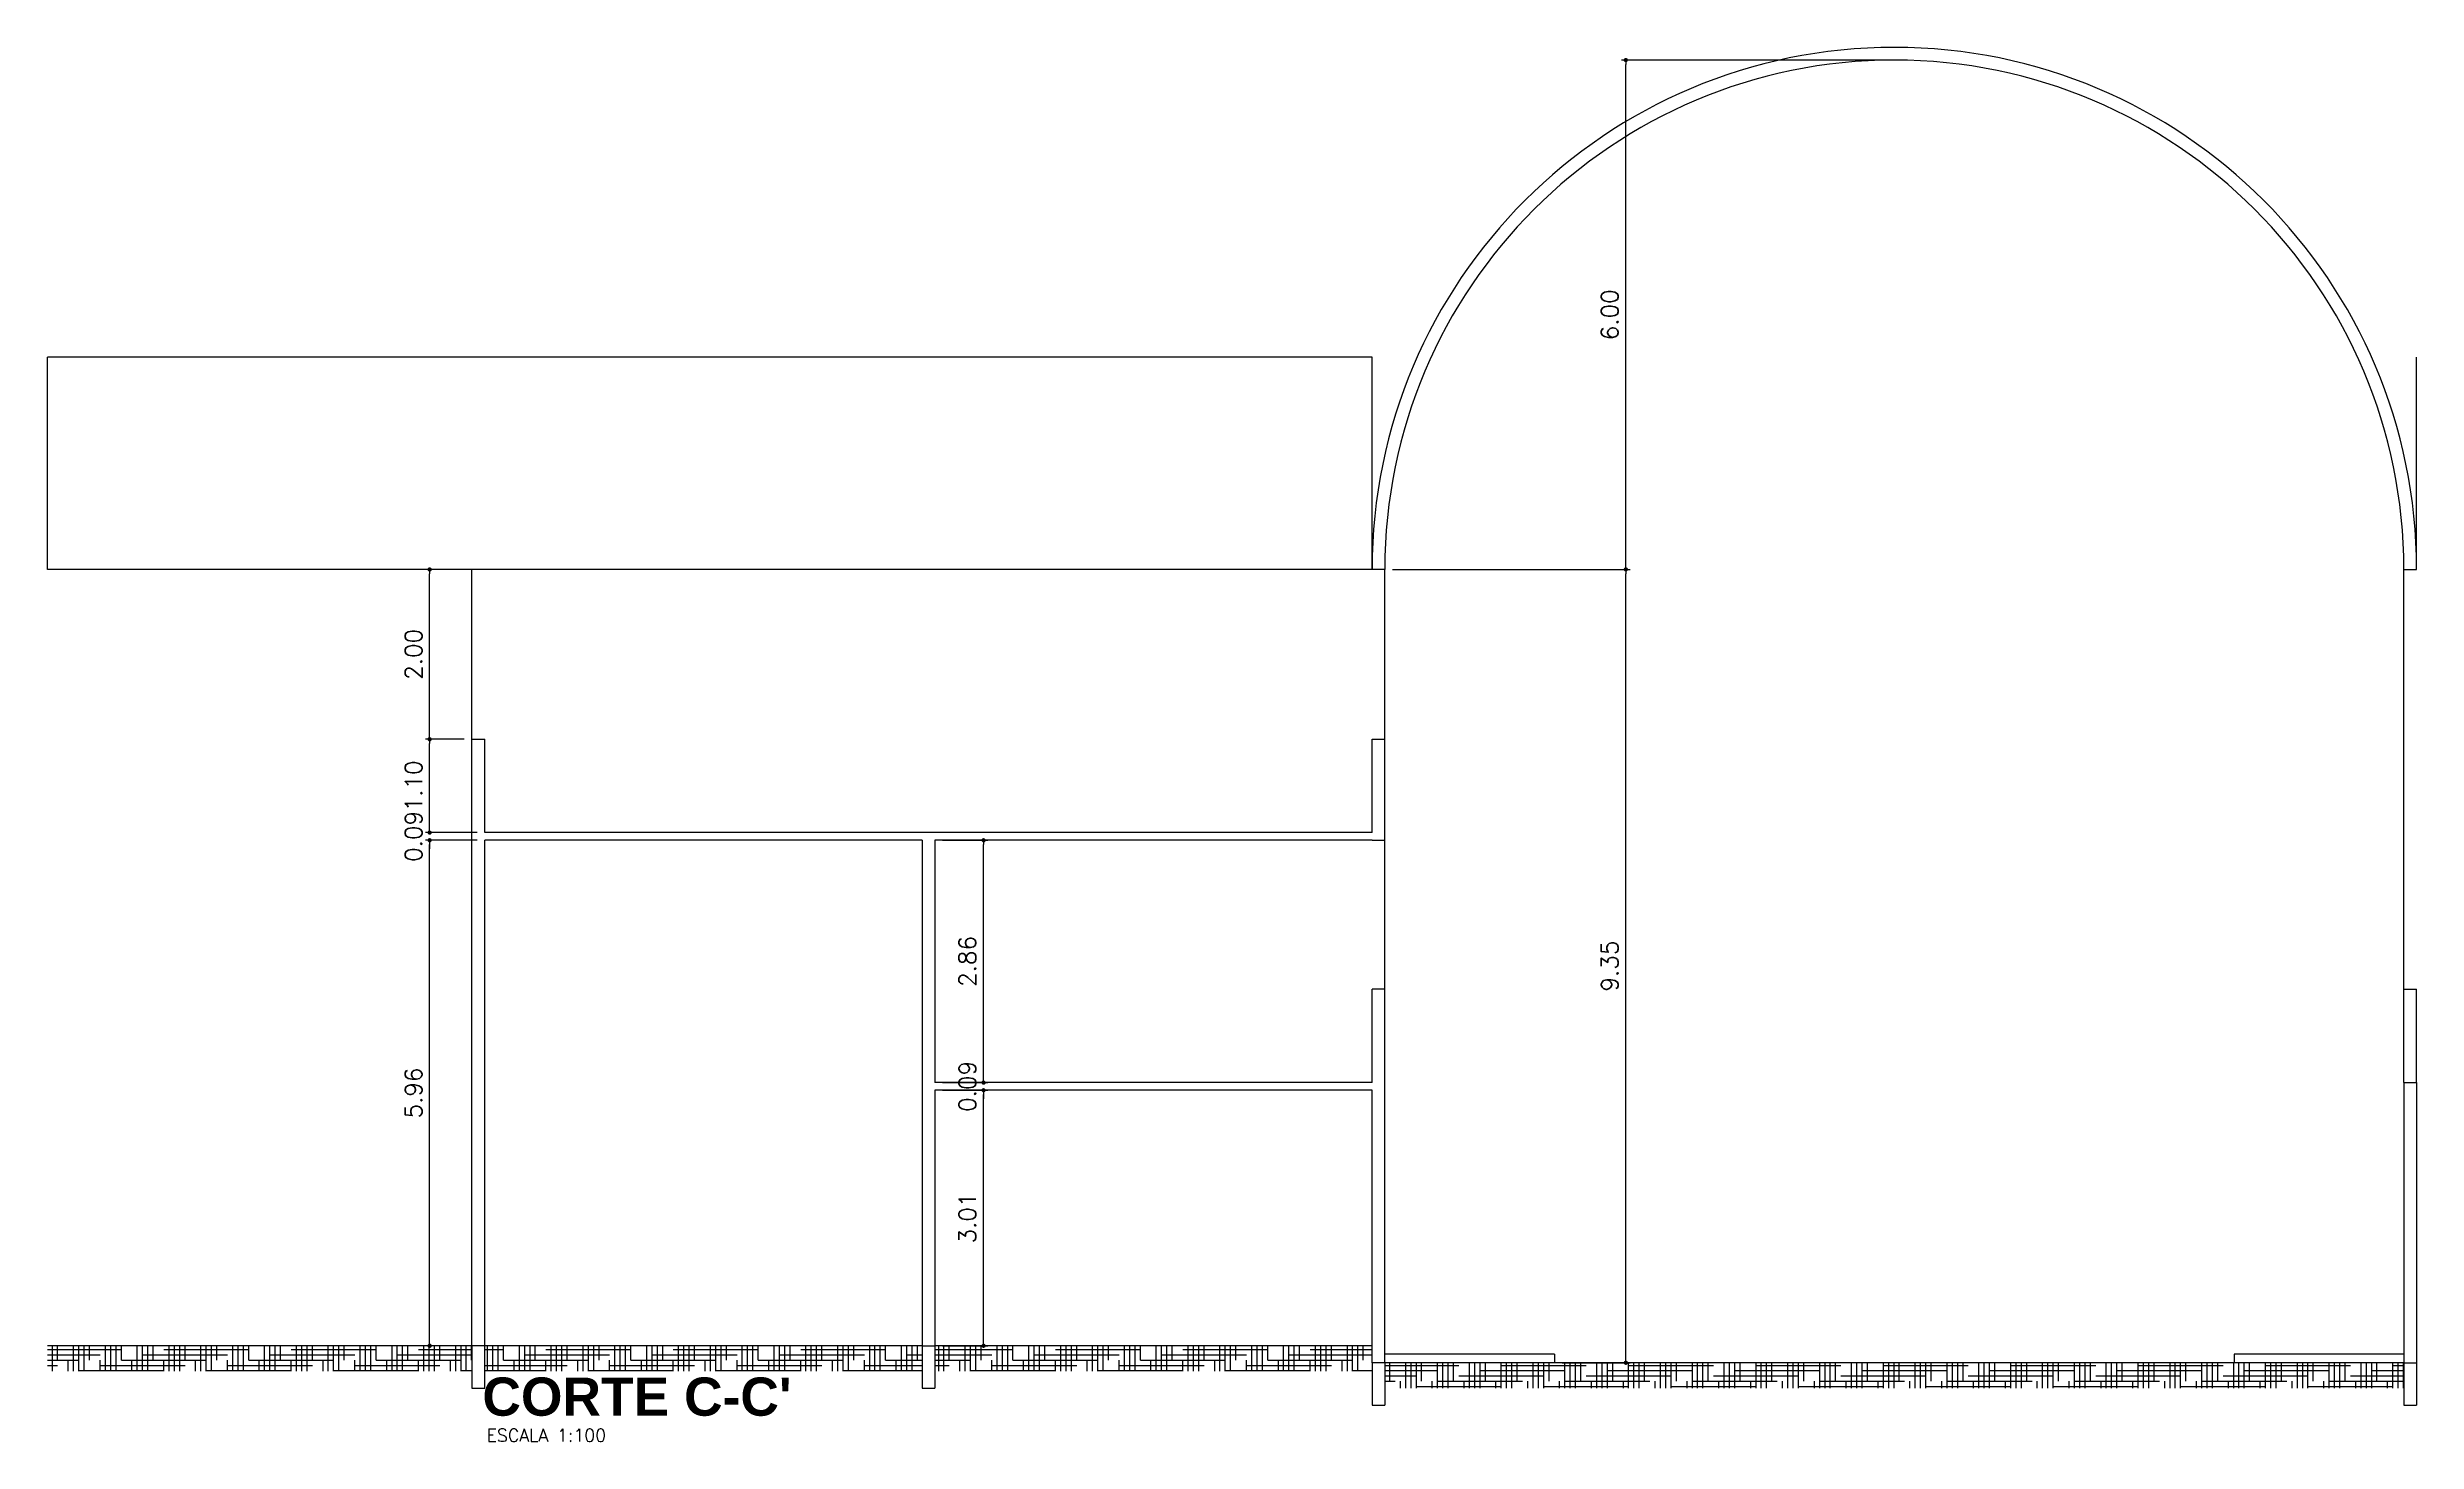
# Model space of a CAD drawing. Extents: x -151 to -2, y -18 to 162.
# Drawn here: x -62.09 to -34.19, y 92.08 to 108.5 of the extents above; entities that cross this region are included whole.
import ezdxf

# ---------------------------------------------------------------- set-up
doc = ezdxf.new("R2010")
doc.units = 0
doc.header["$MEASUREMENT"] = 0
doc.layers.get('0').update_dxf_attribs({"linetype": 'CONTINUOUS'})
doc.layers.get('DEFPOINTS').update_dxf_attribs({"linetype": 'CONTINUOUS'})
for name, color, linetype in [('ALVENARIA', 7, 'CONTINUOUS'), ('ALVENARIA1', 44, 'CONTINUOUS'), ('ALVENARIA1A', 3, 'CONTINUOUS'), ('COBERTURA', 6, 'CONTINUOUS'), ('COTAS', 1, 'CONTINUOUS'), ('HATCH', 30, 'CONTINUOUS'), ('TEXTO2', 40, 'CONTINUOUS'), ('TEXTO5', 5, 'CONTINUOUS')]:
    doc.layers.add(name, color=color, linetype=linetype)
doc.styles.add('SANSSERIFBOLD', font='sasb____.pfb')
doc.styles.add('SIMPLEX', font='SIMPLEX.SHX')
doc.styles.get("Standard").update_dxf_attribs({"font": 'TXT.shx', "height": 0.2})
doc.dimstyles.new('DIM50', dxfattribs={"dimtxt": 0.09, "dimasz": 0.05, "dimexe": 0.05, "dimexo": 0.09, "dimgap": 0.09, "dimtad": 1, "dimzin": 0, "dimdsep": 46, "dimtxsty": 'Standard', "dimblk": 'DOT', "dimcen": 0.09, "dimadec": 0, "dimazin": 0, "dimtfac": 1, "dimtix": 1, "dimtofl": 0, "dimtmove": 2, "dimatfit": 3, "dimldrblk": 'DOT', "dimfxl": 1, "dimtolj": 1, "dimtzin": 0, "dimarcsym": 0})
pattern_1 = [(0, (-70.71992, -52.962143), (0.25, 0.0625), [1, -0.5]), (90, (-70.71992, -52.962143), (-0.0625, -0.25), [1, -0.5])]

msp = doc.modelspace()

# ---------------------------------------------------------------- texts
at = {"layer": 'TEXTO2', "style": 'SIMPLEX'}
msp.add_text('ESCALA 1:100', height=0.15, dxfattribs=at).set_placement((-56.919, 92.077))
at = {"layer": 'TEXTO5', "style": 'SANSSERIFBOLD'}
msp.add_text("CORTE C-C'", height=0.45, dxfattribs=at).set_placement((-56.968, 92.382))

# ---------------------------------------------------------------- blocks, each defined once
blk = doc.blocks.new('DOT')
at = {"layer": 'ALVENARIA', "color": 0, "linetype": 'ByBlock'}
blk.add_line((-0.5, 0), (-1, 0), dxfattribs=at)
at = {"layer": 'ALVENARIA', "color": 0, "linetype": 'ByBlock', "const_width": 0.5}
blk.add_lwpolyline([(-0.25, 0, 1), (0.25, 0, 1)], format="xyb", close=True, dxfattribs=at)
blk = doc.blocks.new('*D48')
at = {"color": 0, "linetype": 'ByBlock'}
for p, q in [((13.689, 152.123), (13.081, 152.123)), ((13.131, 146.218), (13.131, 152.073)), ((13.539, 146.168), (13.081, 146.168))]:
    blk.add_line(p, q, dxfattribs=at)
at = {"layer": 'DEFPOINTS', "color": 0, "linetype": 'ByBlock'}
for p in [(13.131, 152.123), (13.779, 152.123), (13.629, 146.168)]:
    blk.add_point(p, dxfattribs=at)
at = {"color": 0, "linetype": 'ByBlock', "xscale": 0.05, "yscale": 0.05, "zscale": 0.05}
for p, rotation in [((13.131, 152.123), 90), ((13.131, 146.168), 270)]:
    blk.add_blockref('DOT', p, dxfattribs=dict(at, rotation=rotation))
at = {"color": 0, "linetype": 'ByBlock', "insert": (12.941, 149.146), "char_height": 0.2, "attachment_point": 5, "rotation": 90}
blk.add_mtext('\\A1;5.96', dxfattribs=at)
blk = doc.blocks.new('*D49')
at = {"color": 0, "linetype": 'ByBlock'}
for p, q in [((13.689, 152.213), (13.081, 152.213)), ((13.131, 152.263), (13.131, 152.313)), ((13.131, 152.073), (13.131, 152.023))]:
    blk.add_line(p, q, dxfattribs=at)
at = {"layer": 'DEFPOINTS', "color": 0, "linetype": 'ByBlock'}
for p in [(13.131, 152.213), (13.779, 152.213), (13.779, 152.123)]:
    blk.add_point(p, dxfattribs=at)
at = {"color": 0, "linetype": 'ByBlock', "xscale": 0.05, "yscale": 0.05, "zscale": 0.05}
for p, rotation in [((13.131, 152.213), 270), ((13.131, 152.123), 90)]:
    blk.add_blockref('DOT', p, dxfattribs=dict(at, rotation=rotation))
at = {"color": 0, "linetype": 'ByBlock', "insert": (12.941, 152.168), "char_height": 0.2, "attachment_point": 5, "rotation": 90}
blk.add_mtext('\\A1;0.09', dxfattribs=at)
blk = doc.blocks.new('*D50')
at = {"color": 0, "linetype": 'ByBlock'}
for p, q in [((13.539, 153.313), (13.081, 153.313)), ((13.131, 152.263), (13.131, 153.263))]:
    blk.add_line(p, q, dxfattribs=at)
at = {"layer": 'DEFPOINTS', "color": 0, "linetype": 'ByBlock'}
for p in [(13.131, 153.313), (13.629, 153.313), (13.779, 152.213)]:
    blk.add_point(p, dxfattribs=at)
at = {"color": 0, "linetype": 'ByBlock', "xscale": 0.05, "yscale": 0.05, "zscale": 0.05}
for p, rotation in [((13.131, 153.313), 90), ((13.131, 152.213), 270)]:
    blk.add_blockref('DOT', p, dxfattribs=dict(at, rotation=rotation))
at = {"color": 0, "linetype": 'ByBlock', "insert": (12.941, 152.763), "char_height": 0.2, "attachment_point": 5, "rotation": 90}
blk.add_mtext('\\A1;1.10', dxfattribs=at)
blk = doc.blocks.new('*D51')
at = {"color": 0, "linetype": 'ByBlock'}
for p, q in [((13.539, 155.313), (13.081, 155.313)), ((13.131, 153.363), (13.131, 155.263))]:
    blk.add_line(p, q, dxfattribs=at)
at = {"layer": 'DEFPOINTS', "color": 0, "linetype": 'ByBlock'}
for p in [(13.131, 155.313), (13.629, 155.313), (13.629, 153.313)]:
    blk.add_point(p, dxfattribs=at)
at = {"color": 0, "linetype": 'ByBlock', "xscale": 0.05, "yscale": 0.05, "zscale": 0.05}
for p, rotation in [((13.131, 155.313), 90), ((13.131, 153.313), 270)]:
    blk.add_blockref('DOT', p, dxfattribs=dict(at, rotation=rotation))
at = {"color": 0, "linetype": 'ByBlock', "insert": (12.941, 154.313), "char_height": 0.2, "attachment_point": 5, "rotation": 90}
blk.add_mtext('\\A1;2.00', dxfattribs=at)
blk = doc.blocks.new('*D52')
at = {"color": 0, "linetype": 'ByBlock'}
for p, q in [((19.169, 149.178), (19.704, 149.178)), ((19.654, 146.218), (19.654, 149.128)), ((19.169, 146.168), (19.704, 146.168))]:
    blk.add_line(p, q, dxfattribs=at)
at = {"layer": 'DEFPOINTS', "color": 0, "linetype": 'ByBlock'}
for p in [(19.079, 149.178), (19.654, 149.178), (19.079, 146.168)]:
    blk.add_point(p, dxfattribs=at)
at = {"color": 0, "linetype": 'ByBlock', "xscale": 0.05, "yscale": 0.05, "zscale": 0.05}
for p, rotation in [((19.654, 149.178), 90), ((19.654, 146.168), 270)]:
    blk.add_blockref('DOT', p, dxfattribs=dict(at, rotation=rotation))
at = {"color": 0, "linetype": 'ByBlock', "insert": (19.464, 147.673), "char_height": 0.2, "attachment_point": 5, "rotation": 90}
blk.add_mtext('\\A1;3.01', dxfattribs=at)
blk = doc.blocks.new('*D53')
at = {"color": 0, "linetype": 'ByBlock'}
for p, q in [((19.169, 149.268), (19.704, 149.268)), ((19.654, 149.318), (19.654, 149.368)), ((19.654, 149.128), (19.654, 149.078))]:
    blk.add_line(p, q, dxfattribs=at)
at = {"layer": 'DEFPOINTS', "color": 0, "linetype": 'ByBlock'}
for p in [(19.079, 149.268), (19.654, 149.268), (19.079, 149.178)]:
    blk.add_point(p, dxfattribs=at)
at = {"color": 0, "linetype": 'ByBlock', "xscale": 0.05, "yscale": 0.05, "zscale": 0.05}
for p, rotation in [((19.654, 149.268), 270), ((19.654, 149.178), 90)]:
    blk.add_blockref('DOT', p, dxfattribs=dict(at, rotation=rotation))
at = {"color": 0, "linetype": 'ByBlock', "insert": (19.464, 149.223), "char_height": 0.2, "attachment_point": 5, "rotation": 90}
blk.add_mtext('\\A1;0.09', dxfattribs=at)
blk = doc.blocks.new('*D54')
at = {"color": 0, "linetype": 'ByBlock'}
for p, q in [((19.169, 152.123), (19.704, 152.123)), ((19.654, 149.318), (19.654, 152.073))]:
    blk.add_line(p, q, dxfattribs=at)
at = {"layer": 'DEFPOINTS', "color": 0, "linetype": 'ByBlock'}
for p in [(19.079, 152.123), (19.654, 152.123), (19.079, 149.268)]:
    blk.add_point(p, dxfattribs=at)
at = {"color": 0, "linetype": 'ByBlock', "xscale": 0.05, "yscale": 0.05, "zscale": 0.05}
for p, rotation in [((19.654, 152.123), 90), ((19.654, 149.268), 270)]:
    blk.add_blockref('DOT', p, dxfattribs=dict(at, rotation=rotation))
at = {"color": 0, "linetype": 'ByBlock', "insert": (19.464, 150.696), "char_height": 0.2, "attachment_point": 5, "rotation": 90}
blk.add_mtext('\\A1;2.86', dxfattribs=at)
blk = doc.blocks.new('*D55')
at = {"color": 0, "linetype": 'ByBlock'}
for p, q in [((24.469, 155.313), (27.267, 155.313)), ((27.217, 146.018), (27.217, 155.263)), ((26.469, 145.968), (27.267, 145.968))]:
    blk.add_line(p, q, dxfattribs=at)
at = {"layer": 'DEFPOINTS', "color": 0, "linetype": 'ByBlock'}
for p in [(24.379, 155.313), (27.217, 155.313), (26.379, 145.968)]:
    blk.add_point(p, dxfattribs=at)
at = {"color": 0, "linetype": 'ByBlock', "xscale": 0.05, "yscale": 0.05, "zscale": 0.05}
for p, rotation in [((27.217, 155.313), 90), ((27.217, 145.968), 270)]:
    blk.add_blockref('DOT', p, dxfattribs=dict(at, rotation=rotation))
at = {"color": 0, "linetype": 'ByBlock', "insert": (27.027, 150.641), "char_height": 0.2, "attachment_point": 5, "rotation": 90}
blk.add_mtext('\\A1;9.35', dxfattribs=at)
blk = doc.blocks.new('*D56')
at = {"color": 0, "linetype": 'ByBlock'}
for p, q in [((30.289, 161.313), (27.167, 161.313)), ((27.217, 155.363), (27.217, 161.263))]:
    blk.add_line(p, q, dxfattribs=at)
at = {"layer": 'DEFPOINTS', "color": 0, "linetype": 'ByBlock'}
for p in [(27.217, 161.313), (30.379, 161.313), (24.379, 155.313)]:
    blk.add_point(p, dxfattribs=at)
at = {"color": 0, "linetype": 'ByBlock', "xscale": 0.05, "yscale": 0.05, "zscale": 0.05}
for p, rotation in [((27.217, 161.313), 90), ((27.217, 155.313), 270)]:
    blk.add_blockref('DOT', p, dxfattribs=dict(at, rotation=rotation))
at = {"color": 0, "linetype": 'ByBlock', "insert": (27.027, 158.313), "char_height": 0.2, "attachment_point": 5, "rotation": 90}
blk.add_mtext('\\A1;6.00', dxfattribs=at)

# ---------------------------------------------------------------- dimensions: what is measured, and where the dimension line sits
at = {"layer": 'COTAS', "linetype": 'Continuous'}
for base, p1, p2, picture, middle, set_off in [((-43.503, 108.351), (-46.341, 102.351), (-40.341, 108.351), '*D56', (-43.693, 105.351), (-70.72, -52.962)), ((-57.589, 102.351), (-57.091, 100.351), (-57.091, 102.351), '*D51', (-57.779, 101.351), (-70.72, -52.962)), ((-57.589, 100.351), (-56.941, 99.251), (-57.091, 100.351), '*D50', (-57.779, 99.801), (-70.72, -52.962)), ((-57.589, 99.251), (-56.941, 99.161), (-56.941, 99.251), '*D49', (-57.779, 99.206), (-70.72, -52.962)), ((-51.066222317, 99.161080945), (-51.64064737, 96.306080945), (-51.64064737, 99.161080945), '*D54', (-51.256222317, 97.733580945), (-70.719922698, -52.962143386)), ((-51.066, 96.306), (-51.641, 96.216), (-51.641, 96.306), '*D53', (-51.256, 96.261), (-70.72, -52.962))]:
    dim = msp.add_linear_dim(base=base, p1=p1, p2=p2, angle=90, dimstyle='DIM50', override={"dimse1": 1}, dxfattribs=at)
    dim.commit()
    dim.dimension.update_dxf_attribs({"geometry": picture, "text_midpoint": middle, "insert": set_off})
for base, p1, p2, picture, middle, set_off in [((-43.50254317, 102.351080945), (-44.34064737, 93.006080945), (-46.34064737, 102.351080945), '*D55', (-43.69254317, 97.678580945), (-70.719922698, -52.962143386)), ((-57.588672636, 99.161080945), (-57.09064737, 93.206080945), (-56.94064737, 99.161080945), '*D48', (-57.778672636, 96.183580945), (-70.719922698, -52.962143386)), ((-51.066, 96.216), (-51.641, 93.206), (-51.641, 96.216), '*D52', (-51.256, 94.711), (-70.72, -52.962))]:
    dim = msp.add_linear_dim(base=base, p1=p1, p2=p2, angle=90, dimstyle='DIM50', dxfattribs=at)
    dim.commit()
    dim.dimension.update_dxf_attribs({"geometry": picture, "text_midpoint": middle, "insert": set_off})

# ---------------------------------------------------------------- hatches: boundary and pattern name
at = {"layer": 'HATCH', "linetype": 'Continuous'}
h = msp.add_hatch(dxfattribs=at)
h.set_pattern_fill('HOUND', color=256, style=0)
h.set_pattern_definition(pattern_1)
h.paths.add_polyline_path([(-57.091, 93.206), (-62.091, 93.206), (-62.091, 92.906), (-57.091, 92.906)])
h = msp.add_hatch(dxfattribs=at)
h.set_pattern_fill('HOUND', color=256, style=0)
h.set_pattern_definition(pattern_1)
h.paths.add_polyline_path([(-51.791, 93.206), (-56.941, 93.206), (-56.941, 92.906), (-51.791, 92.906)])
h = msp.add_hatch(dxfattribs=at)
h.set_pattern_fill('HOUND', color=256, style=0)
h.set_pattern_definition(pattern_1)
h.paths.add_polyline_path([(-46.491, 93.206), (-51.641, 93.206), (-51.641, 92.906), (-46.491, 92.906)])
h = msp.add_hatch(dxfattribs=at)
h.set_pattern_fill('HOUND', color=256, style=0)
h.set_pattern_definition(pattern_1)
h.paths.add_polyline_path([(-34.341, 93.006), (-46.341, 93.006), (-46.341, 92.706), (-34.341, 92.706)])

# ---------------------------------------------------------------- linework, layer by layer
at = {"layer": 'ALVENARIA'}
for p, q in [((-57.091, 93.206), (-57.091, 100.351)), ((-57.091, 99.161), (-57.091, 100.351)), ((-57.091, 100.351), (-56.941, 100.351)), ((-56.941, 99.251), (-56.941, 100.351)), ((-56.941, 99.251), (-56.941, 100.351)), ((-46.491, 100.351), (-46.341, 100.351)), ((-46.491, 99.251), (-46.491, 100.351)), ((-46.341, 99.161), (-46.341, 100.351)), ((-46.491, 99.251), (-56.941, 99.251)), ((-56.941, 93.206), (-56.941, 99.161)), ((-51.791, 99.161), (-56.941, 99.161)), ((-46.491, 99.161), (-51.641, 99.161)), ((-46.491, 99.161), (-46.341, 99.161)), ((-46.341, 97.406), (-46.491, 97.406)), ((-46.491, 96.306), (-46.491, 97.406)), ((-46.341, 93.006), (-46.341, 97.406)), ((-34.341, 96.306), (-34.341, 97.406)), ((-34.341, 97.406), (-34.191, 97.406)), ((-34.191, 96.306), (-34.191, 97.406)), ((-46.491, 96.306), (-51.641, 96.306)), ((-34.341, 96.306), (-34.191, 96.306)), ((-46.491, 96.216), (-51.641, 96.216)), ((-46.491, 93.006), (-46.491, 96.216)), ((-56.941, 93.206), (-57.091, 93.206)), ((-46.341, 93.006), (-46.491, 93.006))]:
    msp.add_line(p, q, dxfattribs=at)
at = {"layer": 'ALVENARIA', "linetype": 'Continuous'}
for p, q in [((-51.791, 99.161), (-51.791, 93.206)), ((-51.641, 99.161), (-51.641, 96.306)), ((-51.641, 96.216), (-51.641, 93.206)), ((-51.791, 93.206), (-51.641, 93.206))]:
    msp.add_line(p, q, dxfattribs=at)
at = {"layer": 'ALVENARIA1'}
for p, q in [((-57.091, 100.351), (-57.091, 102.351)), ((-46.341, 100.351), (-46.341, 102.351)), ((-34.341, 97.406), (-34.341, 102.351)), ((-46.341, 97.406), (-46.341, 99.161)), ((-57.091, 93.206), (-62.091, 93.206)), ((-51.791, 93.206), (-56.941, 93.206)), ((-46.491, 93.206), (-51.641, 93.206)), ((-44.341, 93.106), (-46.341, 93.106)), ((-34.341, 93.006), (-46.341, 93.006)), ((-44.341, 93.106), (-44.341, 93.006)), ((-36.341, 93.106), (-36.341, 93.006)), ((-34.341, 93.106), (-36.341, 93.106))]:
    msp.add_line(p, q, dxfattribs=at)
at = {"layer": 'ALVENARIA1', "linetype": 'Continuous'}
for p, q in [((-57.091, 93.206), (-57.091, 92.706)), ((-56.941, 92.706), (-56.941, 93.206)), ((-51.791, 93.206), (-51.791, 92.706)), ((-51.641, 93.206), (-51.641, 92.706)), ((-46.491, 93.006), (-46.491, 92.506)), ((-46.341, 93.006), (-46.341, 92.506)), ((-34.341, 93.006), (-34.341, 92.506)), ((-34.191, 93.006), (-34.191, 92.506)), ((-57.091, 92.706), (-56.941, 92.706)), ((-51.791, 92.706), (-51.641, 92.706)), ((-46.491, 92.506), (-46.341, 92.506)), ((-34.341, 92.506), (-34.191, 92.506))]:
    msp.add_line(p, q, dxfattribs=at)
at = {"layer": 'ALVENARIA1A', "linetype": 'Continuous'}
for p, q in [((-46.341, 102.351), (-46.491, 102.351)), ((-34.341, 102.351), (-34.191, 102.351))]:
    msp.add_line(p, q, dxfattribs=at)
at = {"layer": 'ALVENARIA1A'}
for p, q in [((-34.341, 96.306), (-34.341, 93.006)), ((-34.191, 96.306), (-34.191, 93.006)), ((-34.341, 93.006), (-34.191, 93.006))]:
    msp.add_line(p, q, dxfattribs=at)
at = {"layer": 'ALVENARIA1A', "linetype": 'Continuous'}
for radius in [6.15, 6]:
    msp.add_arc((-40.341, 102.351), radius, 0, 180, dxfattribs=at)
at = {"layer": 'COBERTURA'}
for p, q in [((-46.491, 104.851), (-62.091, 104.851)), ((-62.091, 102.351), (-62.091, 104.851)), ((-46.491, 102.351), (-62.091, 102.351))]:
    msp.add_line(p, q, dxfattribs=at)
at = {"layer": 'COBERTURA', "linetype": 'Continuous'}
for p, q in [((-46.491, 102.351), (-46.491, 104.851)), ((-34.191, 102.351), (-34.191, 104.851))]:
    msp.add_line(p, q, dxfattribs=at)

msp.set_redraw_order([(e.dxf.handle, doc.entitydb.next_handle()) for e in msp.query("TEXT MTEXT ATTDEF DIMENSION ARC_DIMENSION")])  # texts and dimensions are drawn at this point

doc.saveas('drawing.dxf')
